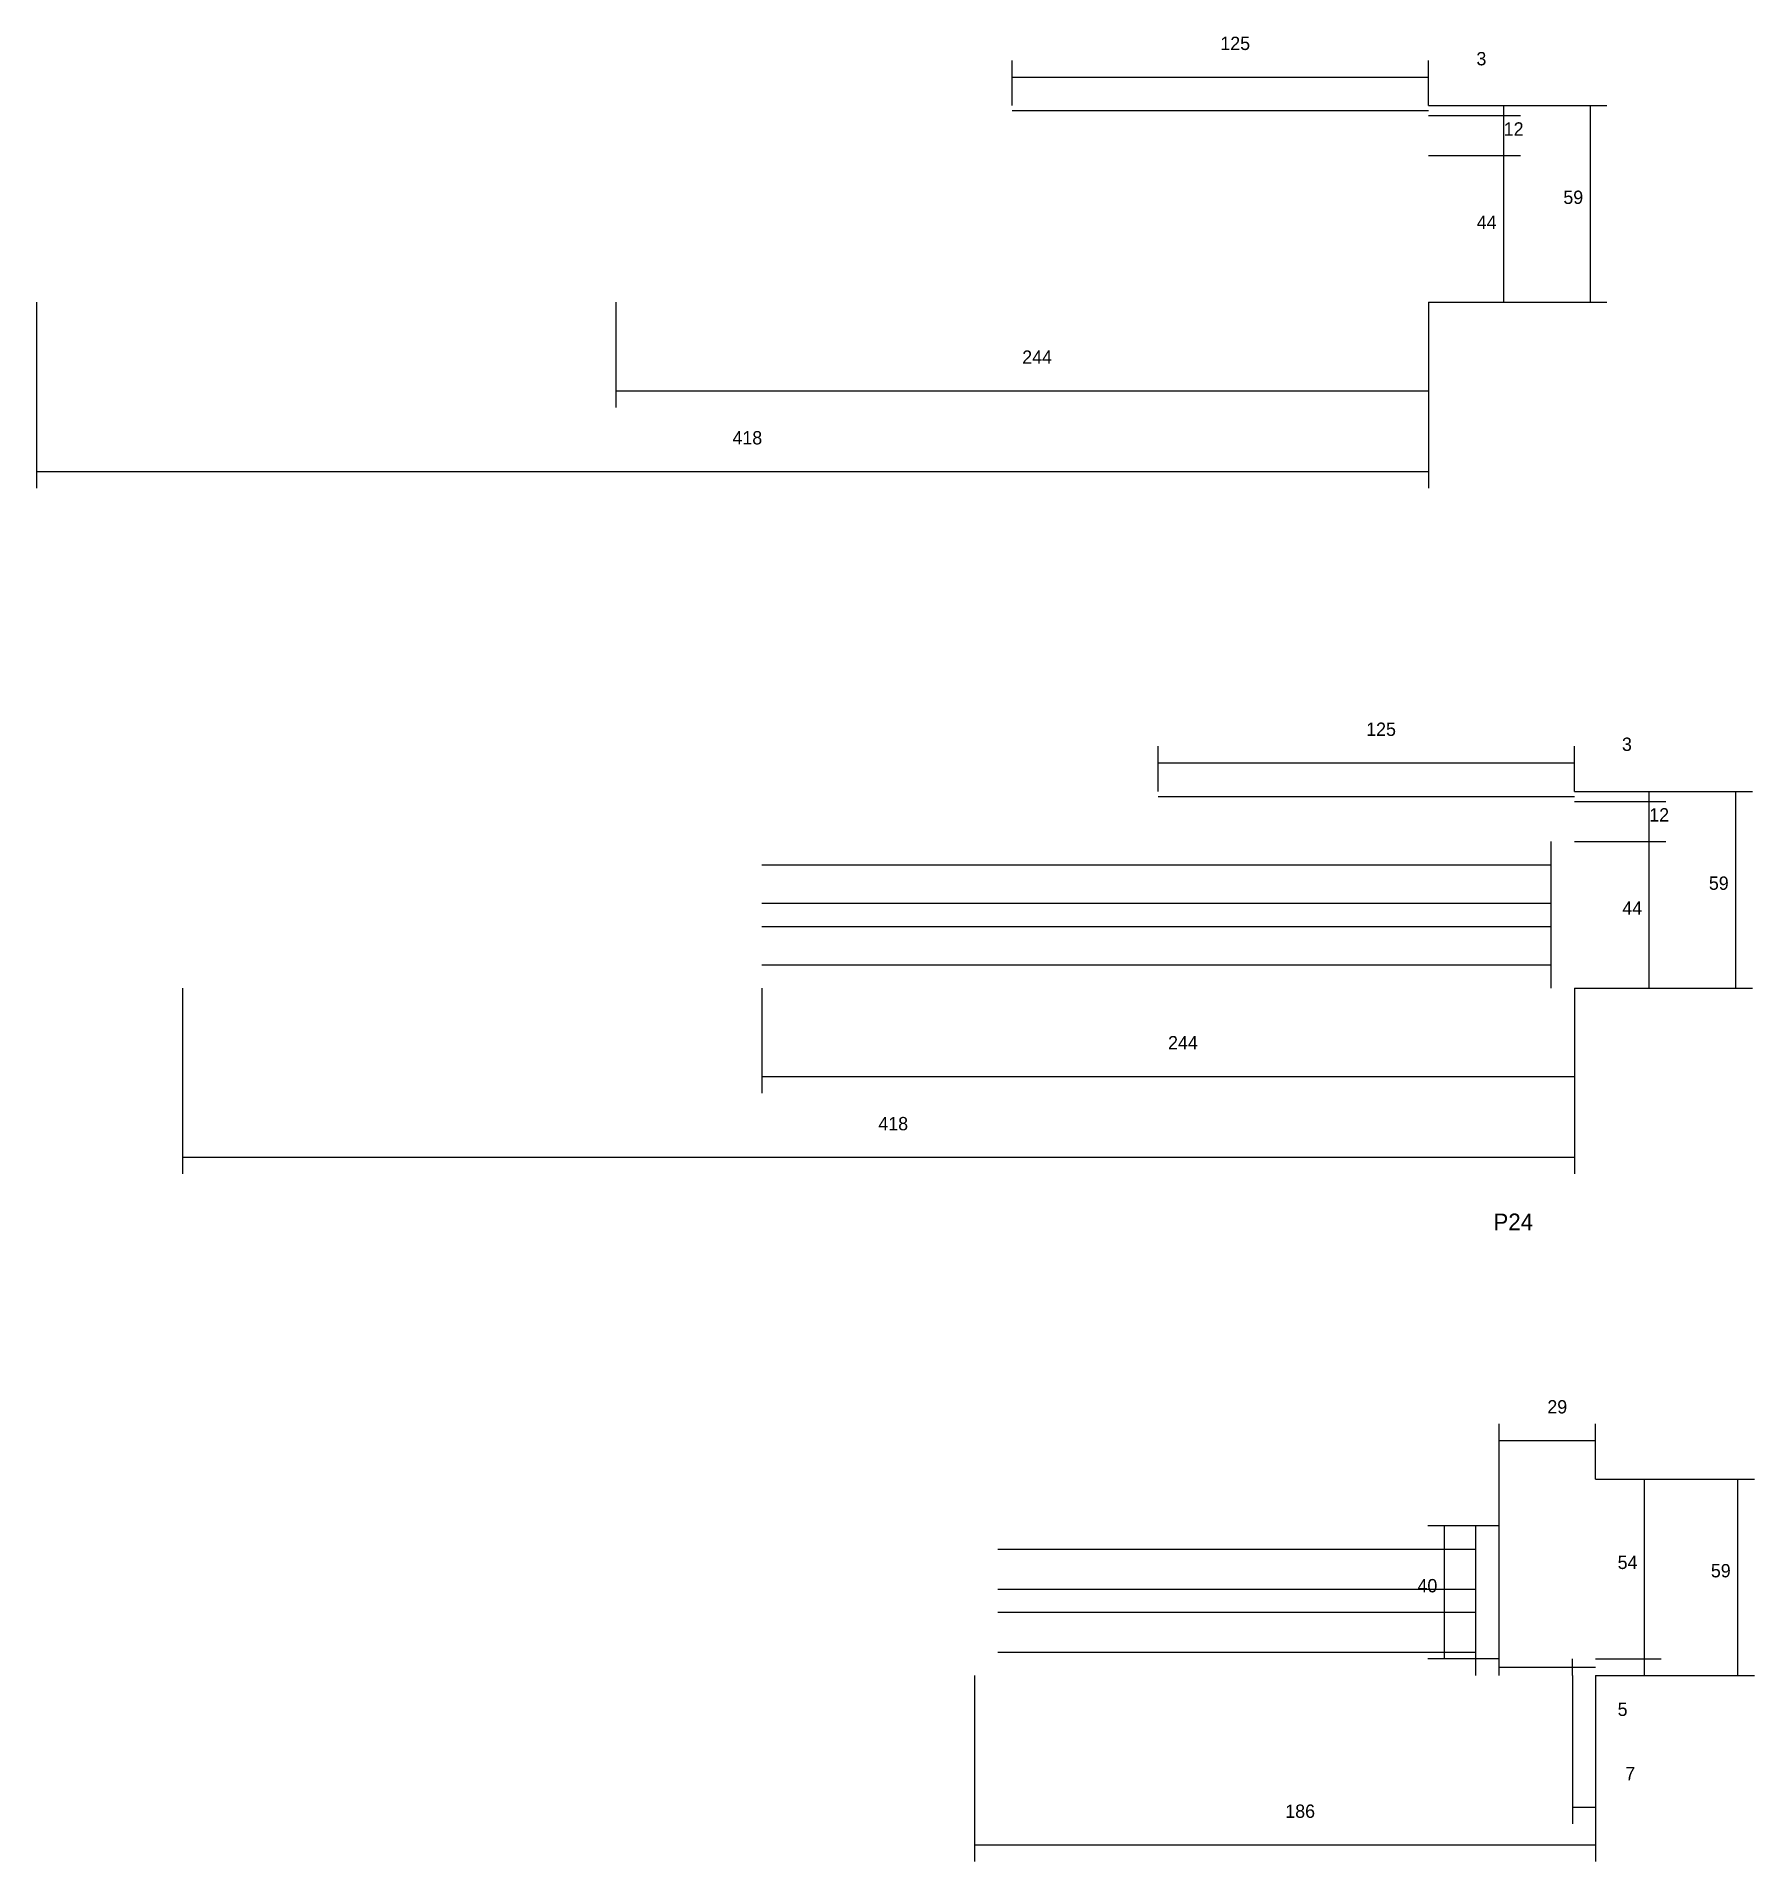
# Model space of a CAD drawing. Header units: metres. Extents: x 7148 to 9195, y 4468 to 5748.
# Drawn here: x 7148 to 7664, y 5109 to 5657 of the extents above; entities that cross this region are included whole.
import ezdxf

# ---------------------------------------------------------------- set-up
doc = ezdxf.new("R2010")
doc.units = ezdxf.units.M
for name, color, linetype in [('COTA', 241, 'Continuous'), ('NOMENCLATURA', 7, 'Continuous'), ('SARR_2.2x7', 40, 'Continuous'), ('SARR_EDITAR', 141, 'Continuous')]:
    doc.layers.add(name, color=color, linetype=linetype)

msp = doc.modelspace()

# ---------------------------------------------------------------- texts
at = {"layer": 'COTA'}
for s, p in [('125', (7503.8, 5653.1)), ('3', (7580.7, 5648.5)), ('12', (7588.9, 5627.4)), ('59', (7606.8, 5606.9)), ('44', (7580.8, 5599.4)), ('244', (7444.3, 5558.9)), ('418', (7357.3, 5534.7)), ('125', (7547.6, 5447.2)), ('3', (7624.4, 5442.7)), ('12', (7632.6, 5421.5)), ('59', (7650.5, 5401)), ('44', (7624.5, 5393.5)), ('244', (7488.1, 5353.1)), ('418', (7401.1, 5328.8)), ('29', (7602, 5243.8)), ('54', (7623.1, 5197.1)), ('40', (7563, 5190.1)), ('59', (7651.1, 5194.6)), ('5', (7623.1, 5153)), ('7', (7625.4, 5133.7)), ('186', (7523.3, 5122.4))]:
    msp.add_text(s, height=4, dxfattribs=at).set_placement(p)
at = {"layer": 'NOMENCLATURA'}
msp.add_text('P24', height=5, dxfattribs=at).set_placement((7585.8, 5298.8))

# ---------------------------------------------------------------- linework, layer by layer
at = {"layer": 'COTA'}
for p, q in [((7441.3, 5636.4), (7441.3, 5650)), ((7566.3, 5636.4), (7566.3, 5650)), ((7441.3, 5645), (7566.3, 5645)), ((7566.3, 5636.4), (7593.9, 5636.4)), ((7566.3, 5636.4), (7619.9, 5636.4)), ((7566.3, 5633.4), (7593.9, 5633.4)), ((7566.3, 5633.4), (7593.9, 5633.4)), ((7588.9, 5633.4), (7588.9, 5636.4)), ((7588.9, 5621.4), (7588.9, 5633.4)), ((7614.9, 5577.4), (7614.9, 5636.4)), ((7566.3, 5621.4), (7593.9, 5621.4)), ((7566.3, 5621.4), (7593.9, 5621.4)), ((7588.9, 5577.4), (7588.9, 5621.4)), ((7148.3, 5577.4), (7148.3, 5521.6)), ((7322.3, 5577.4), (7322.3, 5545.8)), ((7566.3, 5577.4), (7566.3, 5545.8)), ((7566.3, 5577.4), (7566.3, 5521.6)), ((7566.3, 5577.4), (7593.9, 5577.4)), ((7566.3, 5577.4), (7619.9, 5577.4)), ((7322.3, 5550.8), (7566.3, 5550.8)), ((7148.3, 5526.6), (7566.3, 5526.6)), ((7485.1, 5430.5), (7485.1, 5444.1)), ((7610.1, 5430.5), (7610.1, 5444.1)), ((7485.1, 5439.1), (7610.1, 5439.1)), ((7610.1, 5430.5), (7637.6, 5430.5)), ((7610.1, 5430.5), (7663.6, 5430.5)), ((7632.6, 5427.5), (7632.6, 5430.5)), ((7658.6, 5371.5), (7658.6, 5430.5)), ((7610.1, 5427.5), (7637.6, 5427.5)), ((7610.1, 5427.5), (7637.6, 5427.5)), ((7632.6, 5415.5), (7632.6, 5427.5)), ((7610.1, 5415.5), (7637.6, 5415.5)), ((7610.1, 5415.5), (7637.6, 5415.5)), ((7632.6, 5371.5), (7632.6, 5415.5)), ((7192.1, 5371.5), (7192.1, 5315.7)), ((7366.1, 5371.5), (7366.1, 5340)), ((7610.1, 5371.5), (7610.1, 5340)), ((7610.1, 5371.5), (7610.1, 5315.7)), ((7610.1, 5371.5), (7637.6, 5371.5)), ((7610.1, 5371.5), (7663.6, 5371.5)), ((7366.1, 5345), (7610.1, 5345)), ((7192.1, 5320.7), (7610.1, 5320.7)), ((7587.5, 5210.1), (7587.5, 5240.7)), ((7616.5, 5224.1), (7616.5, 5240.7)), ((7587.5, 5235.7), (7616.5, 5235.7)), ((7616.5, 5224.1), (7636.2, 5224.1)), ((7616.5, 5224.1), (7664.2, 5224.1)), ((7631.2, 5170.1), (7631.2, 5224.1)), ((7659.2, 5165.1), (7659.2, 5224.1)), ((7587.5, 5210.1), (7566.1, 5210.1)), ((7571.1, 5170.1), (7571.1, 5210.1)), ((7587.5, 5170.1), (7566.1, 5170.1)), ((7616.5, 5170.1), (7636.2, 5170.1)), ((7616.5, 5170.1), (7636.2, 5170.1)), ((7631.2, 5165.1), (7631.2, 5170.1)), ((7430, 5165.1), (7430, 5109.3)), ((7609.5, 5165.1), (7609.5, 5120.6)), ((7616.5, 5165.1), (7616.5, 5109.3)), ((7616.5, 5165.1), (7636.2, 5165.1)), ((7616.5, 5165.1), (7664.2, 5165.1)), ((7616.5, 5165.1), (7616.5, 5120.6)), ((7609.5, 5125.6), (7616.5, 5125.6)), ((7430, 5114.3), (7616.5, 5114.3))]:
    msp.add_line(p, q, dxfattribs=at)
at = {"layer": 'SARR_2.2x7'}
for p, q in [((7603.1, 5371.5), (7603.1, 5415.5)), ((7366.1, 5408.5), (7603.1, 5408.5)), ((7366.1, 5397), (7603.1, 5397)), ((7366.1, 5390), (7603.1, 5390)), ((7366.1, 5378.5), (7603.1, 5378.5)), ((7580.5, 5165.1), (7580.5, 5210.1)), ((7587.5, 5165.1), (7587.5, 5210.1)), ((7437, 5203.1), (7580.5, 5203.1)), ((7437, 5191.1), (7580.5, 5191.1)), ((7437, 5184.1), (7580.5, 5184.1)), ((7437, 5172.1), (7580.5, 5172.1)), ((7609.5, 5165.1), (7609.5, 5170.1))]:
    msp.add_line(p, q, dxfattribs=at)
at = {"layer": 'SARR_EDITAR'}
for p, q in [((7441.3, 5634.9), (7566.3, 5634.9)), ((7485.1, 5429), (7610.1, 5429)), ((7587.5, 5167.6), (7616.5, 5167.6))]:
    msp.add_line(p, q, dxfattribs=at)

msp.set_redraw_order([(e.dxf.handle, doc.entitydb.next_handle()) for e in msp.query("TEXT MTEXT ATTDEF DIMENSION ARC_DIMENSION")])  # texts and dimensions are drawn at this point

doc.saveas('drawing.dxf')
